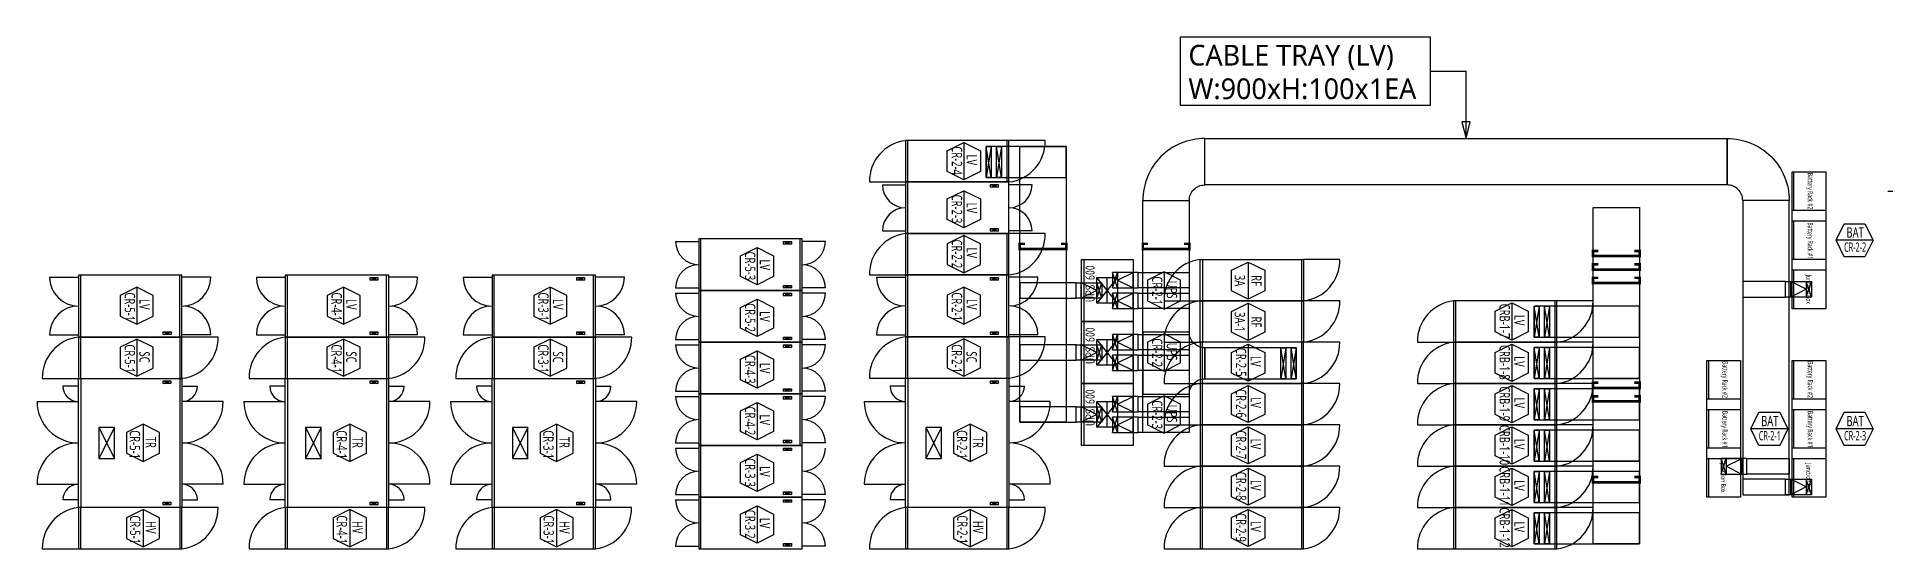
# Model space of a CAD drawing. Header units: millimetres. Extents: x -138191 to 245733, y -341087 to 835263.
# Drawn here: x 110103 to 146004, y 825355 to 835263 of the extents above; entities that cross this region are included whole.
import ezdxf
from ezdxf.enums import TextEntityAlignment as Align

# ---------------------------------------------------------------- set-up
doc = ezdxf.new("R2010")
doc.units = ezdxf.units.MM
doc.header["$LTSCALE"] = 300
for name, color, linetype in [('------00 Switch Gear', 3, 'Continuous'), ('------00 Switch Gear_Number', 1, 'Continuous'), ('-----26 Electrical Cable Tray_HV_N', 30, 'Continuous'), ('-----26 Electrical Cable Tray_LV_UPS', 6, 'Continuous'), ('-----26 Electrical Cable Tray_LV_UPSBAT', 11, 'Continuous'), ('-----26 Electrical Cable Tray_LV_UT', 141, 'Continuous'), ('A-HAT-MATL', 8, 'Continuous')]:
    doc.layers.add(name, color=color, linetype=linetype)
doc.layers.add('NOPLOT', color=191, linetype='Continuous', plot=False)
doc.styles.add('ELEC', font='malgun.ttf')
doc.styles.add('WD', font='isocp2.shx', dxfattribs={"height": 75, "bigfont": 'whgtxt.shx'})

msp = doc.modelspace()

# ---------------------------------------------------------------- texts
at = {"layer": '------00 Switch Gear', "style": 'ELEC', "width": 0.6}
for s, p in [('Battery Rack #2', (144407, 832283, 0)), ('Battery Rack #1', (144407, 831321, 0)), ('Junction Box', (144376, 830380, 0)), ('Battery Rack #2', (142757, 828633, 0)), ('Battery Rack #2', (144407, 828633, 0)), ('Battery Rack #1', (142757, 827671, 0)), ('Battery Rack #1', (144407, 827671, 0)), ('Junction Box', (142726, 826730, 0)), ('Junction Box', (144376, 826730, 0))]:
    msp.add_text(s, height=100, rotation=270, dxfattribs=at).set_placement(p, align=Align.MIDDLE_CENTER)
at = {"layer": '------00 Switch Gear_Number', "color": 0, "style": 'ELEC', "width": 0.7}
for s, p in [('CR-2-4', (127898, 832871, 0)), ('LV', (128183, 832886, 0)), ('CR-2-3', (127898, 831935, 0)), ('LV', (128183, 831956, 0)), ('CR-5-3', (123898, 830833, 0)), ('CR-2-2', (127898, 831066, 0)), ('LV', (128183, 831087, 0)), ('LV', (124183, 830854, 0)), ('CR-2-1', (131772, 830353)), ('UPS', (132057, 830375)), ('CR-5-1', (111898, 830042, 0)), ('LV', (112183, 830089, 0)), ('CR-4-1', (115898, 830042, 0)), ('LV', (116183, 830089, 0)), ('CR-3-1', (119898, 830042, 0)), ('LV', (120183, 830089, 0)), ('CR-5-2', (123898, 829833, 0)), ('CR-2-1', (127898, 830044, 0)), ('LV', (128183, 830090, 0)), ('CRB-1-7', (138494, 829766)), ('LV', (124183, 829854, 0)), ('LV', (138779, 829783)), ('CR-5-1', (111897, 829037, 0)), ('CR-4-1', (115897, 829037, 0)), ('CR-3-1', (119897, 829037, 0)), ('CR-2-1', (127897, 829039, 0)), ('CR-2-2', (131772, 829153)), ('UPS', (132057, 829175)), ('SC', (112182, 829069, 0)), ('SC', (116182, 829069, 0)), ('SC', (120182, 829069, 0)), ('CR-4-3', (123898, 828833, 0)), ('SC', (128182, 829070, 0)), ('CR-2-5', (133394, 828969)), ('LV', (133679, 828986)), ('CRB-1-8', (138494, 828966)), ('LV', (138779, 828983)), ('LV', (124183, 828854, 0)), ('CR-2-6', (133394, 828169)), ('LV', (133679, 828186)), ('CRB-1-9', (138494, 828166, 0)), ('LV', (138779, 828183, 0)), ('CR-4-2', (123898, 827833, 0)), ('LV', (124183, 827854, 0)), ('CR-2-3', (131772, 827953)), ('UPS', (132057, 827975)), ('CR-5-1', (111995, 827374, 0)), ('TR', (112304, 827419, 0)), ('CR-4-1', (115995, 827374, 0)), ('TR', (116304, 827419, 0)), ('CR-3-1', (119995, 827374, 0)), ('TR', (120304, 827419, 0)), ('CR-2-1', (127996, 827376, 0)), ('TR', (128305, 827420, 0)), ('CR-2-7', (133394, 827369)), ('CRB-1-10', (138494, 827366, 0)), ('LV', (133679, 827386)), ('LV', (138779, 827383, 0)), ('CR-3-3', (123898, 826833, 0)), ('LV', (124183, 826854, 0)), ('CR-2-8', (133394, 826569)), ('CRB-1-11', (138494, 826566, 0)), ('LV', (133679, 826586)), ('LV', (138779, 826583, 0)), ('CR-3-2', (123898, 825833, 0)), ('CRB-1-12', (138494, 825766, 0)), ('CR-5-1', (112001, 825727, 0)), ('HV', (112304, 825773, 0)), ('CR-4-1', (116001, 825727, 0)), ('HV', (116304, 825773, 0)), ('CR-3-1', (120001, 825727, 0)), ('HV', (120304, 825773, 0)), ('LV', (124183, 825854, 0)), ('CR-2-1', (128002, 825728, 0)), ('HV', (128305, 825775, 0)), ('CR-2-9', (133394, 825769)), ('LV', (133679, 825786)), ('LV', (138779, 825783, 0))]:
    msp.add_text(s, height=200, rotation=270, dxfattribs=at).set_placement(p, align=Align.MIDDLE_CENTER)
at = {"layer": '------00 Switch Gear_Number', "color": 0, "style": 'ELEC'}
for s, height, width, p in [('BAT', 200, 0.7, (145273, 831481, 0)), ('CR-2-2', 180, 0.6, (145273, 831197, 0)), ('BAT', 200, 0.7, (143623, 827831, 0)), ('BAT', 200, 0.7, (145273, 827831, 0)), ('CR-2-1', 180, 0.6, (143623, 827547, 0)), ('CR-2-3', 180, 0.6, (145273, 827547, 0))]:
    msp.add_text(s, height=height, dxfattribs=dict(at, width=width)).set_placement(p, align=Align.MIDDLE_CENTER)
at = {"layer": '------00 Switch Gear_Number', "color": 7, "style": 'ELEC', "width": 0.7}
for s, p in [('3A', (133371, 830549)), ('RF', (133691, 830549)), ('3A-1', (133371, 829749)), ('RF', (133691, 829749))]:
    msp.add_text(s, height=200, rotation=270, dxfattribs=at).set_placement(p, align=Align.MIDDLE_CENTER)
at = {"layer": '-----26 Electrical Cable Tray_LV_UPSBAT', "style": 'ELEC'}
for s, p in [('CABLE TRAY (LV)', (132375, 834913)), ('W:900xH:100x1EA', (132375, 834263))]:
    msp.add_text(s, height=400, dxfattribs=at).set_placement(p, align=Align.MIDDLE_LEFT)

# ---------------------------------------------------------------- blocks, each defined once
blk = doc.blocks.new('UPS 600kV')
at = {"layer": '------00 Switch Gear'}
blk.add_line((800, 850), (-402, 850), dxfattribs=at)
blk.add_lwpolyline([(798, -100), (-402, -100), (-402, 900), (798, 900)], close=True, dxfattribs=at)
at = {"layer": 'NOPLOT'}
for p, q in [((-52, 199), (448, 601)), ((448, 199), (-52, 601)), ((-52, 400), (448, 400))]:
    blk.add_line(p, q, dxfattribs=at)
blk.add_lwpolyline([(448, 601), (448, 199), (-52, 199), (-52, 601)], close=True, dxfattribs=at)
at = {"layer": 'NOPLOT', "style": 'WD', "width": 0.85}
blk.add_text('UPS 600', height=178.2, dxfattribs=at).set_placement((-26, 731), align=Align.MIDDLE_LEFT)
blk = doc.blocks.new('A$C2e8f9a8b')
at = {"color": 0}
blk.add_line((30, 750), (30, 0), dxfattribs=at)
blk.add_lwpolyline([(650, 0), (0, 0), (0, 750), (650, 750)], close=True, dxfattribs=at)
blk = doc.blocks.new('A$550585017316')
at = {"color": 0}
for p, q in [((400, 300), (0, 300)), ((0, 300), (0, 0)), ((0, 0), (400, 0)), ((500, 300), (400, 300)), ((400, 0), (500, 0)), ((500, 0), (500, 300))]:
    blk.add_line(p, q, dxfattribs=at)
at = {"color": 8}
for p, q in [((100, 0), (0, 300)), ((0, 0), (100, 300)), ((100, 150), (400, 300)), ((100, 300), (100, 0)), ((100, 150), (400, 0)), ((400, 0), (400, 300))]:
    blk.add_line(p, q, dxfattribs=at)

# ---------------------------------------------------------------- linework, layer by layer
at = {"layer": '------00 Switch Gear'}
for p, q in [((126944, 833258, 0), (126944, 832458, 0)), ((128862, 833258, 0), (128862, 832458, 0)), ((129604, 833258, 0), (128904, 833258, 0)), ((126204, 832458, 0), (126904, 832458, 0)), ((126456, 832406, 0), (126904, 832406, 0)), ((126946, 831458, 0), (126946, 832458, 0)), ((128544, 832408, 0), (128694, 832358, 0)), ((128544, 832358, 0), (128694, 832408, 0)), ((129352, 832406, 0), (128904, 832406, 0)), ((126456, 831510, 0), (126904, 831510, 0)), ((126944, 831458, 0), (126944, 830658, 0)), ((128544, 831558, 0), (128694, 831508, 0)), ((128544, 831508, 0), (128694, 831558, 0)), ((128862, 831458, 0), (128862, 830658, 0)), ((129352, 831510, 0), (128904, 831510, 0)), ((129604, 831458, 0), (128904, 831458, 0)), ((122456, 831305, 0), (122904, 831305, 0)), ((122946, 830357, 0), (122946, 831357, 0)), ((124544, 831307, 0), (124694, 831257, 0)), ((124544, 831257, 0), (124694, 831307, 0)), ((124862, 830357, 0), (124862, 831357, 0)), ((125352, 831305, 0), (124904, 831305, 0)), ((125352, 831305, 0), (124904, 831305, 0)), ((132646, 830958), (132646, 830158)), ((134564, 830958), (134564, 830158)), ((110344, 830617, 0), (110904, 830617, 0)), ((110946, 829457, 0), (110946, 830657, 0)), ((112864, 829457, 0), (112864, 830657, 0)), ((113464, 830617, 0), (112904, 830617, 0)), ((114344, 830617, 0), (114904, 830617, 0)), ((114946, 829457, 0), (114946, 830657, 0)), ((116544, 830607, 0), (116694, 830557, 0)), ((116544, 830557, 0), (116694, 830607, 0)), ((116864, 829457, 0), (116864, 830657, 0)), ((117464, 830617, 0), (116904, 830617, 0)), ((118344, 830617, 0), (118904, 830617, 0)), ((118946, 829457, 0), (118946, 830657, 0)), ((120544, 830607, 0), (120694, 830557, 0)), ((120544, 830557, 0), (120694, 830607, 0)), ((120864, 829457, 0), (120864, 830657, 0)), ((121464, 830617, 0), (120904, 830617, 0)), ((122456, 830409, 0), (122904, 830409, 0)), ((124544, 830457, 0), (124694, 830407, 0)), ((124544, 830407, 0), (124694, 830457, 0)), ((125352, 830409, 0), (124904, 830409, 0)), ((126204, 830658, 0), (126904, 830658, 0)), ((126204, 830658, 0), (126904, 830658, 0)), ((126344, 830618, 0), (126904, 830618, 0)), ((126946, 829458, 0), (126946, 830658, 0)), ((128544, 830608, 0), (128694, 830558, 0)), ((128544, 830558, 0), (128694, 830608, 0)), ((128864, 829458, 0), (128864, 830658, 0)), ((129464, 830618, 0), (128904, 830618, 0)), ((122456, 830305, 0), (122904, 830305, 0)), ((122946, 829357, 0), (122946, 830357, 0)), ((124544, 830307, 0), (124694, 830257, 0)), ((124544, 830257, 0), (124694, 830307, 0)), ((124862, 829357, 0), (124862, 830357, 0)), ((125352, 830305, 0), (124904, 830305, 0)), ((132646, 830158), (132646, 829358)), ((134564, 830158), (134564, 829358)), ((137544, 830155), (137544, 829355)), ((139462, 830155), (139462, 829355)), ((110344, 829497, 0), (110904, 829497, 0)), ((110943, 829457, 0), (110943, 828657, 0)), ((112544, 829557, 0), (112694, 829507, 0)), ((112544, 829507, 0), (112694, 829557, 0)), ((112863, 829457, 0), (112863, 828657, 0)), ((113464, 829497, 0), (112904, 829497, 0)), ((113605, 829457, 0), (112905, 829457, 0)), ((114344, 829497, 0), (114904, 829497, 0)), ((114943, 829457, 0), (114943, 828657, 0)), ((116544, 829557, 0), (116694, 829507, 0)), ((116544, 829507, 0), (116694, 829557, 0)), ((116863, 829457, 0), (116863, 828657, 0)), ((117464, 829497, 0), (116904, 829497, 0)), ((117605, 829457, 0), (116905, 829457, 0)), ((118344, 829497, 0), (118904, 829497, 0)), ((118943, 829457, 0), (118943, 828657, 0)), ((120544, 829557, 0), (120694, 829507, 0)), ((120544, 829507, 0), (120694, 829557, 0)), ((120863, 829457, 0), (120863, 828657, 0)), ((121464, 829497, 0), (120904, 829497, 0)), ((121605, 829457, 0), (120905, 829457, 0)), ((122456, 829409, 0), (122904, 829409, 0)), ((122456, 829305, 0), (122904, 829305, 0)), ((122946, 828357, 0), (122946, 829357, 0)), ((124544, 829457, 0), (124694, 829407, 0)), ((124544, 829407, 0), (124694, 829457, 0)), ((124544, 829307, 0), (124694, 829257, 0)), ((124544, 829257, 0), (124694, 829307, 0)), ((124862, 828357, 0), (124862, 829357, 0)), ((125352, 829409, 0), (124904, 829409, 0)), ((125352, 829305, 0), (124904, 829305, 0)), ((126344, 829498, 0), (126904, 829498, 0)), ((126943, 829458, 0), (126943, 828658, 0)), ((128544, 829558, 0), (128694, 829508, 0)), ((128544, 829508, 0), (128694, 829558, 0)), ((128863, 829458, 0), (128863, 828658, 0)), ((129464, 829498, 0), (128904, 829498, 0)), ((129605, 829458, 0), (128905, 829458, 0)), ((132644, 829358), (132644, 828558)), ((134562, 829358), (134562, 828558)), ((135304, 829358), (134604, 829358)), ((137544, 829355), (137544, 828555)), ((139462, 829355), (139462, 828555)), ((110203, 828657, 0), (110903, 828657, 0)), ((110947, 828657, 0), (110947, 826157, 0)), ((112543, 828607, 0), (112693, 828557, 0)), ((112543, 828557, 0), (112693, 828607, 0)), ((112543, 828607, 0), (112693, 828557, 0)), ((112543, 828557, 0), (112693, 828607, 0)), ((112861, 828657, 0), (112861, 826157, 0)), ((114203, 828657, 0), (114903, 828657, 0)), ((114947, 828657, 0), (114947, 826157, 0)), ((116543, 828607, 0), (116693, 828557, 0)), ((116543, 828557, 0), (116693, 828607, 0)), ((116861, 828657, 0), (116861, 826157, 0)), ((118203, 828657, 0), (118903, 828657, 0)), ((118947, 828657, 0), (118947, 826157, 0)), ((120543, 828607, 0), (120693, 828557, 0)), ((120543, 828557, 0), (120693, 828607, 0)), ((120861, 828657, 0), (120861, 826157, 0)), ((126203, 828658, 0), (126903, 828658, 0)), ((126948, 828658, 0), (126948, 826158, 0)), ((128544, 828608, 0), (128694, 828558, 0)), ((128544, 828558, 0), (128694, 828608, 0)), ((128862, 828658, 0), (128862, 826158, 0)), ((110903, 828507, 0), (110603, 828507, 0)), ((112903, 828507, 0), (113203, 828507, 0)), ((114903, 828507, 0), (114603, 828507, 0)), ((116903, 828507, 0), (117203, 828507, 0)), ((118903, 828507, 0), (118603, 828507, 0)), ((120903, 828507, 0), (121203, 828507, 0)), ((122456, 828409, 0), (122904, 828409, 0)), ((122456, 828305, 0), (122904, 828305, 0)), ((122946, 827357, 0), (122946, 828357, 0)), ((124544, 828457, 0), (124694, 828407, 0)), ((124544, 828407, 0), (124694, 828457, 0)), ((124544, 828307, 0), (124694, 828257, 0)), ((124544, 828257, 0), (124694, 828307, 0)), ((124862, 827357, 0), (124862, 828357, 0)), ((125352, 828409, 0), (124904, 828409, 0)), ((125352, 828305, 0), (124904, 828305, 0)), ((126904, 828508, 0), (126604, 828508, 0)), ((128904, 828508, 0), (129204, 828508, 0)), ((132644, 828558), (132644, 827758)), ((134562, 828558), (134562, 827758)), ((135304, 828558), (134604, 828558)), ((137544, 828555, 0), (137544, 827755, 0)), ((139462, 828555, 0), (139462, 827755, 0)), ((110103, 828207, 0), (110903, 828207, 0)), ((113703, 828207, 0), (112903, 828207, 0)), ((114103, 828207, 0), (114903, 828207, 0)), ((117703, 828207, 0), (116903, 828207, 0)), ((118103, 828207, 0), (118903, 828207, 0)), ((121703, 828207, 0), (120903, 828207, 0)), ((126104, 828208, 0), (126904, 828208, 0)), ((129704, 828208, 0), (128904, 828208, 0)), ((132644, 827758), (132644, 826958)), ((134562, 827758), (134562, 826958)), ((135304, 827758), (134604, 827758)), ((137544, 827755, 0), (137544, 826955, 0)), ((139462, 827755, 0), (139462, 826955, 0)), ((122456, 827409, 0), (122904, 827409, 0)), ((122456, 827305, 0), (122904, 827305, 0)), ((122946, 826357, 0), (122946, 827357, 0)), ((124544, 827457, 0), (124694, 827407, 0)), ((124544, 827407, 0), (124694, 827457, 0)), ((124544, 827307, 0), (124694, 827257, 0)), ((124544, 827257, 0), (124694, 827307, 0)), ((125352, 827409, 0), (124904, 827409, 0)), ((132644, 826958), (132644, 826158)), ((134562, 826958), (134562, 826158)), ((135304, 826958), (134604, 826958)), ((137544, 826955, 0), (137544, 826155, 0)), ((139462, 826955, 0), (139462, 826155, 0)), ((110103, 826607, 0), (110903, 826607, 0)), ((113703, 826607, 0), (112903, 826607, 0)), ((114103, 826607, 0), (114903, 826607, 0)), ((117703, 826607, 0), (116903, 826607, 0)), ((118103, 826607, 0), (118903, 826607, 0)), ((121703, 826607, 0), (120903, 826607, 0)), ((124544, 826457, 0), (124694, 826407, 0)), ((124544, 826407, 0), (124694, 826457, 0)), ((126104, 826608, 0), (126904, 826608, 0)), ((129704, 826608, 0), (128904, 826608, 0)), ((110903, 826307, 0), (110603, 826307, 0)), ((110943, 826157, 0), (110943, 825357, 0)), ((112543, 826257, 0), (112693, 826207, 0)), ((112543, 826207, 0), (112693, 826257, 0)), ((112861, 826157, 0), (112861, 825357, 0)), ((112903, 826307, 0), (113203, 826307, 0)), ((113603, 826157, 0), (112903, 826157, 0)), ((114903, 826307, 0), (114603, 826307, 0)), ((114943, 826157, 0), (114943, 825357, 0)), ((116543, 826257, 0), (116693, 826207, 0)), ((116543, 826207, 0), (116693, 826257, 0)), ((116861, 826157, 0), (116861, 825357, 0)), ((116903, 826307, 0), (117203, 826307, 0)), ((117603, 826157, 0), (116903, 826157, 0)), ((118903, 826307, 0), (118603, 826307, 0)), ((118943, 826157, 0), (118943, 825357, 0)), ((120543, 826257, 0), (120693, 826207, 0)), ((120543, 826207, 0), (120693, 826257, 0)), ((120861, 826157, 0), (120861, 825357, 0)), ((120903, 826307, 0), (121203, 826307, 0)), ((121603, 826157, 0), (120903, 826157, 0)), ((122456, 826409, 0), (122904, 826409, 0)), ((122456, 826305, 0), (122904, 826305, 0)), ((122946, 825357, 0), (122946, 826357, 0)), ((124544, 826307, 0), (124694, 826257, 0)), ((124544, 826257, 0), (124694, 826307, 0)), ((125352, 826409, 0), (124904, 826409, 0)), ((125352, 826305, 0), (124904, 826305, 0)), ((126904, 826308, 0), (126604, 826308, 0)), ((126944, 826158, 0), (126944, 825358, 0)), ((128544, 826258, 0), (128694, 826208, 0)), ((128544, 826208, 0), (128694, 826258, 0)), ((128862, 826158, 0), (128862, 825358, 0)), ((128904, 826308, 0), (129204, 826308, 0)), ((129604, 826158, 0), (128904, 826158, 0)), ((132644, 826158), (132644, 825358)), ((134562, 826158), (134562, 825358)), ((135304, 826158), (134604, 826158)), ((137544, 826155, 0), (137544, 825355, 0)), ((139462, 826155, 0), (139462, 825355, 0)), ((110203, 825357, 0), (110903, 825357, 0)), ((114203, 825357, 0), (114903, 825357, 0)), ((118203, 825357, 0), (118903, 825357, 0)), ((122456, 825409, 0), (122904, 825409, 0)), ((124544, 825457, 0), (124694, 825407, 0)), ((124544, 825407, 0), (124694, 825457, 0)), ((125352, 825409, 0), (124904, 825409, 0)), ((126204, 825358, 0), (126904, 825358, 0))]:
    msp.add_line(p, q, dxfattribs=at)
at = {"layer": '------00 Switch Gear', "elevation": 0}
for points in [[(126904, 833258), (126904, 832458), (128904, 832458), (128904, 833258)], [(144704, 830005), (144054, 830005), (144054, 832655), (144704, 832655)], [(128904, 831458), (128904, 832458), (126904, 832458), (126904, 831458)], [(128694, 832408), (128694, 832358), (128544, 832358), (128544, 832408)], [(126904, 831458), (126904, 830658), (128904, 830658), (128904, 831458)], [(128694, 831558), (128694, 831508), (128544, 831508), (128544, 831558)], [(124904, 830357), (124904, 831357), (122904, 831357), (122904, 830357)], [(124694, 831307), (124694, 831257), (124544, 831257), (124544, 831307)], [(112904, 829457), (112904, 830657), (110904, 830657), (110904, 829457)], [(116904, 829457), (116904, 830657), (114904, 830657), (114904, 829457)], [(116694, 830607), (116694, 830557), (116544, 830557), (116544, 830607)], [(120904, 829457), (120904, 830657), (118904, 830657), (118904, 829457)], [(120694, 830607), (120694, 830557), (120544, 830557), (120544, 830607)], [(124694, 830457), (124694, 830407), (124544, 830407), (124544, 830457)], [(128904, 829458), (128904, 830658), (126904, 830658), (126904, 829458)], [(128694, 830608), (128694, 830558), (128544, 830558), (128544, 830608)], [(124904, 829357), (124904, 830357), (122904, 830357), (122904, 829357)], [(124694, 830307), (124694, 830257), (124544, 830257), (124544, 830307)], [(137504, 830155), (137504, 829355), (139504, 829355), (139504, 830155)], [(110903, 829457), (110903, 828657), (112905, 828657), (112905, 829457)], [(112694, 829557), (112694, 829507), (112544, 829507), (112544, 829557)], [(114903, 829457), (114903, 828657), (116905, 828657), (116905, 829457)], [(116694, 829557), (116694, 829507), (116544, 829507), (116544, 829557)], [(118903, 829457), (118903, 828657), (120905, 828657), (120905, 829457)], [(120694, 829557), (120694, 829507), (120544, 829507), (120544, 829557)], [(124904, 828357), (124904, 829357), (122904, 829357), (122904, 828357)], [(124694, 829457), (124694, 829407), (124544, 829407), (124544, 829457)], [(124694, 829307), (124694, 829257), (124544, 829257), (124544, 829307)], [(126903, 829458), (126903, 828658), (128905, 828658), (128905, 829458)], [(128694, 829558), (128694, 829508), (128544, 829508), (128544, 829558)], [(137504, 829355), (137504, 828555), (139504, 828555), (139504, 829355)], [(143054, 826355), (142404, 826355), (142404, 829005), (143054, 829005)], [(144704, 826355), (144054, 826355), (144054, 829005), (144704, 829005)], [(112903, 828657), (112903, 826157), (110903, 826157), (110903, 828657)], [(112693, 828607), (112693, 828557), (112543, 828557), (112543, 828607)], [(112693, 828607), (112693, 828557), (112543, 828557), (112543, 828607)], [(116903, 828657), (116903, 826157), (114903, 826157), (114903, 828657)], [(116693, 828607), (116693, 828557), (116543, 828557), (116543, 828607)], [(120903, 828657), (120903, 826157), (118903, 826157), (118903, 828657)], [(120693, 828607), (120693, 828557), (120543, 828557), (120543, 828607)], [(128904, 828658), (128904, 826158), (126904, 826158), (126904, 828658)], [(128694, 828608), (128694, 828558), (128544, 828558), (128544, 828608)], [(124904, 827357), (124904, 828357), (122904, 828357), (122904, 827357)], [(124694, 828457), (124694, 828407), (124544, 828407), (124544, 828457)], [(124694, 828307), (124694, 828257), (124544, 828257), (124544, 828307)], [(137504, 828555), (137504, 827755), (139504, 827755), (139504, 828555)], [(137504, 827755), (137504, 826955), (139504, 826955), (139504, 827755)], [(124904, 826357), (124904, 827357), (122904, 827357), (122904, 826357)], [(124694, 827457), (124694, 827407), (124544, 827407), (124544, 827457)], [(124694, 827307), (124694, 827257), (124544, 827257), (124544, 827307)], [(137504, 826955), (137504, 826155), (139504, 826155), (139504, 826955)], [(124694, 826457), (124694, 826407), (124544, 826407), (124544, 826457)], [(110903, 826157), (110903, 825357), (112903, 825357), (112903, 826157)], [(112693, 826257), (112693, 826207), (112543, 826207), (112543, 826257)], [(114903, 826157), (114903, 825357), (116903, 825357), (116903, 826157)], [(116693, 826257), (116693, 826207), (116543, 826207), (116543, 826257)], [(118903, 826157), (118903, 825357), (120903, 825357), (120903, 826157)], [(120693, 826257), (120693, 826207), (120543, 826207), (120543, 826257)], [(124904, 825357), (124904, 826357), (122904, 826357), (122904, 825357)], [(124694, 826307), (124694, 826257), (124544, 826257), (124544, 826307)], [(126904, 826158), (126904, 825358), (128904, 825358), (128904, 826158)], [(128694, 826258), (128694, 826208), (128544, 826208), (128544, 826258)], [(137504, 826155), (137504, 825355), (139504, 825355), (139504, 826155)], [(124694, 825457), (124694, 825407), (124544, 825407), (124544, 825457)]]:
    msp.add_lwpolyline(points, close=True, dxfattribs=at)
for points in [[(132604, 830958, 0.385743), (131904, 830158), (132604, 830158)], [(134604, 830158, 0.385743), (135304, 830958), (134604, 830958)], [(132604, 830158, 0.385743), (131904, 829358), (132604, 829358)], [(134604, 829358, 0.385743), (135304, 830158), (134604, 830158)], [(137504, 830155, 0.385743), (136804, 829355), (137504, 829355)], [(139504, 829355, 0.385743), (140204, 830155), (139504, 830155)], [(132604, 829358, 0.385743), (131904, 828558), (132604, 828558)], [(137504, 829355, 0.385743), (136804, 828555), (137504, 828555)], [(139504, 828555, 0.385743), (140204, 829355), (139504, 829355)], [(132604, 828558, 0.385743), (131904, 827758), (132604, 827758)], [(137504, 828555, 0.385743), (136804, 827755), (137504, 827755)], [(139504, 827755, 0.385743), (140204, 828555), (139504, 828555)], [(132604, 827758, 0.385743), (131904, 826958), (132604, 826958)], [(137504, 827755, 0.385743), (136804, 826955), (137504, 826955)], [(139504, 826955, 0.385743), (140204, 827755), (139504, 827755)], [(132604, 826958, 0.385743), (131904, 826158), (132604, 826158)], [(137504, 826955, 0.385743), (136804, 826155), (137504, 826155)], [(139504, 826155, 0.385743), (140204, 826955), (139504, 826955)], [(132604, 826158, 0.385743), (131904, 825358), (132604, 825358)], [(137504, 826155, 0.385743), (136804, 825355), (137504, 825355)], [(139504, 825355, 0.385743), (140204, 826155), (139504, 826155)]]:
    msp.add_lwpolyline(points, format="xyb", dxfattribs=at)
at = {"layer": '------00 Switch Gear'}
for points in [[(134604, 830958), (134604, 830158), (132604, 830158), (132604, 830958)], [(134604, 830158), (134604, 829358), (132604, 829358), (132604, 830158)], [(132604, 829358), (132604, 828558), (134604, 828558), (134604, 829358)], [(132604, 828558), (132604, 827758), (134604, 827758), (134604, 828558)], [(132604, 827758), (132604, 826958), (134604, 826958), (134604, 827758)], [(132604, 826958), (132604, 826158), (134604, 826158), (134604, 826958)], [(132604, 826158), (132604, 825358), (134604, 825358), (134604, 826158)]]:
    msp.add_lwpolyline(points, close=True, dxfattribs=at)
for centre, radius, start, end in [((126995, 832472, 0), 791, 96.6265, 181.0016), ((128813, 833244, 0), 791, 276.6265, 1.0016), ((126904, 832406, 0), 448, 180, 270), ((128904, 832406, 0), 448, 270, 0), ((126904, 831510, 0), 448, 90, 180), ((128904, 831510, 0), 448, 0, 90), ((126995, 830672, 0), 791, 96.6265, 181.0016), ((128813, 831444, 0), 791, 276.6265, 1.0016), ((122904, 831305, 0), 448, 180, 270), ((124904, 831305, 0), 448, 270, 0), ((122904, 830409, 0), 448, 90, 180), ((124904, 830409, 0), 448, 0, 90), ((110904, 830617, 0), 560, 180, 270), ((112904, 830617, 0), 560, 270, 0), ((114904, 830617, 0), 560, 180, 270), ((116904, 830617, 0), 560, 270, 0), ((118904, 830617, 0), 560, 180, 270), ((120904, 830617, 0), 560, 270, 0), ((126904, 830618, 0), 560, 180, 270), ((128904, 830618, 0), 560, 270, 0), ((110904, 829497, 0), 560, 90, 180), ((112904, 829497, 0), 560, 0, 90), ((114904, 829497, 0), 560, 90, 180), ((116904, 829497, 0), 560, 0, 90), ((118904, 829497, 0), 560, 90, 180), ((120904, 829497, 0), 560, 0, 90), ((122904, 830305, 0), 448, 180, 270), ((124904, 830305, 0), 448, 270, 0), ((126904, 829498, 0), 560, 90, 180), ((128904, 829498, 0), 560, 0, 90), ((122904, 829409, 0), 448, 90, 180), ((124904, 829409, 0), 448, 0, 90), ((110994, 828670, 0), 791, 96.6265, 181.0016), ((112814, 829443, 0), 791, 276.6265, 1.0016), ((114994, 828670, 0), 791, 96.6265, 181.0016), ((116814, 829443, 0), 791, 276.6265, 1.0016), ((118994, 828670, 0), 791, 96.6265, 181.0016), ((120814, 829443, 0), 791, 276.6265, 1.0016), ((122904, 829305, 0), 448, 180, 270), ((124904, 829305, 0), 448, 270, 0), ((126994, 828672, 0), 791, 96.6265, 181.0016), ((128814, 829444, 0), 791, 276.6265, 1.0016), ((134512, 829344), 791, 276.6265, 1.0016), ((122904, 828409, 0), 448, 90, 180), ((124904, 828409, 0), 448, 0, 90), ((110903, 828507, 0), 300, 180, 270), ((112903, 828507, 0), 300, 270, 0), ((114903, 828507, 0), 300, 180, 270), ((116903, 828507, 0), 300, 270, 0), ((118903, 828507, 0), 300, 180, 270), ((120903, 828507, 0), 300, 270, 0), ((122904, 828305, 0), 448, 180, 270), ((124904, 828305, 0), 448, 270, 0), ((126904, 828508, 0), 300, 180, 270), ((128904, 828508, 0), 300, 270, 0), ((134512, 828544), 791, 276.6265, 1.0016), ((110903, 828207, 0), 800, 180, 270), ((112903, 828207, 0), 800, 270, 0), ((114903, 828207, 0), 800, 180, 270), ((116903, 828207, 0), 800, 270, 0), ((118903, 828207, 0), 800, 180, 270), ((120903, 828207, 0), 800, 270, 0), ((126904, 828208, 0), 800, 180, 270), ((128904, 828208, 0), 800, 270, 0), ((122904, 827409, 0), 448, 90, 180), ((124904, 827409, 0), 448, 0, 90), ((134512, 827744), 791, 276.6265, 1.0016), ((110903, 826607, 0), 800, 90, 180), ((112903, 826607, 0), 800, 0, 90), ((114903, 826607, 0), 800, 90, 180), ((116903, 826607, 0), 800, 0, 90), ((118903, 826607, 0), 800, 90, 180), ((120903, 826607, 0), 800, 0, 90), ((122904, 827305, 0), 448, 180, 270), ((124904, 827305, 0), 448, 270, 0), ((126904, 826608, 0), 800, 90, 180), ((128904, 826608, 0), 800, 0, 90), ((122904, 826409, 0), 448, 90, 180), ((124904, 826409, 0), 448, 0, 90), ((134512, 826944), 791, 276.6265, 1.0016), ((110903, 826307, 0), 300, 90, 180), ((112903, 826307, 0), 300, 0, 90), ((114903, 826307, 0), 300, 90, 180), ((116903, 826307, 0), 300, 0, 90), ((118903, 826307, 0), 300, 90, 180), ((120903, 826307, 0), 300, 0, 90), ((126904, 826308, 0), 300, 90, 180), ((128904, 826308, 0), 300, 0, 90), ((110994, 825370, 0), 791, 96.6265, 181.0016), ((112812, 826143, 0), 791, 276.6265, 1.0016), ((114994, 825370, 0), 791, 96.6265, 181.0016), ((116812, 826143, 0), 791, 276.6265, 1.0016), ((118994, 825370, 0), 791, 96.6265, 181.0016), ((120812, 826143, 0), 791, 276.6265, 1.0016), ((122904, 826305, 0), 448, 180, 270), ((124904, 826305, 0), 448, 270, 0), ((126995, 825372, 0), 791, 96.6265, 181.0016), ((128813, 826144, 0), 791, 276.6265, 1.0016), ((134512, 826144), 791, 276.6265, 1.0016), ((122904, 825409, 0), 448, 90, 180), ((124904, 825409, 0), 448, 0, 90)]:
    msp.add_arc(centre, radius, start, end, dxfattribs=at)
at = {"layer": '------00 Switch Gear_Number', "color": 1, "elevation": 0}
for points in [[(128031, 833220), (128031, 832500), (127711, 832660), (127711, 833060), (128031, 833220), (128351, 833060), (128351, 832660), (128031, 832500)], [(128031, 832290), (128031, 831570), (127711, 831730), (127711, 832130), (128031, 832290), (128351, 832130), (128351, 831730), (128031, 831570)], [(124031, 831188), (124031, 830468), (123711, 830628), (123711, 831029), (124031, 831188), (124351, 831029), (124351, 830628), (124031, 830468)], [(128031, 831421), (128031, 830701), (128351, 830861), (128351, 831261), (128031, 831421), (127711, 831261), (127711, 830861), (128031, 830701)], [(112031, 830423), (112031, 829703), (112351, 829862), (112351, 830263), (112031, 830423), (111711, 830263), (111711, 829862), (112031, 829703)], [(116031, 830423), (116031, 829703), (116351, 829862), (116351, 830263), (116031, 830423), (115711, 830263), (115711, 829862), (116031, 829703)], [(120031, 830423), (120031, 829703), (120351, 829862), (120351, 830263), (120031, 830423), (119711, 830263), (119711, 829862), (120031, 829703)], [(128031, 830424), (128031, 829704), (128351, 829864), (128351, 830265), (128031, 830424), (127711, 830265), (127711, 829864), (128031, 829704)], [(124031, 830188), (124031, 829468), (123711, 829628), (123711, 830029), (124031, 830188), (124351, 830029), (124351, 829628), (124031, 829468)], [(112030, 829418), (112030, 828698), (112350, 828857), (112350, 829258), (112030, 829418), (111710, 829258), (111710, 828857), (112030, 828698)], [(116030, 829418), (116030, 828698), (116350, 828857), (116350, 829258), (116030, 829418), (115710, 829258), (115710, 828857), (116030, 828698)], [(120030, 829418), (120030, 828698), (120350, 828857), (120350, 829258), (120030, 829418), (119710, 829258), (119710, 828857), (120030, 828698)], [(128030, 829419), (128030, 828699), (128350, 828859), (128350, 829260), (128030, 829419), (127710, 829260), (127710, 828859), (128030, 828699)], [(124031, 829188), (124031, 828468), (123711, 828628), (123711, 829029), (124031, 829188), (124351, 829029), (124351, 828628), (124031, 828468)], [(138631, 828517), (138631, 827797), (138311, 827957), (138311, 828357), (138631, 828517), (138951, 828357), (138951, 827957), (138631, 827797)], [(124031, 828188), (124031, 827468), (123711, 827628), (123711, 828029), (124031, 828188), (124351, 828029), (124351, 827628), (124031, 827468)], [(112153, 827767), (112153, 827047), (112473, 827206), (112473, 827607), (112153, 827767), (111833, 827607), (111833, 827206), (112153, 827047)], [(116153, 827767), (116153, 827047), (116473, 827206), (116473, 827607), (116153, 827767), (115833, 827607), (115833, 827206), (116153, 827047)], [(120153, 827767), (120153, 827047), (120473, 827206), (120473, 827607), (120153, 827767), (119833, 827607), (119833, 827206), (120153, 827047)], [(128154, 827768), (128154, 827048), (128474, 827208), (128474, 827609), (128154, 827768), (127834, 827609), (127834, 827208), (128154, 827048)], [(138631, 827717), (138631, 826997), (138311, 827157), (138311, 827557), (138631, 827717), (138951, 827557), (138951, 827157), (138631, 826997)], [(124031, 827188), (124031, 826468), (123711, 826628), (123711, 827029), (124031, 827188), (124351, 827029), (124351, 826628), (124031, 826468)], [(138631, 826917), (138631, 826197), (138311, 826357), (138311, 826757), (138631, 826917), (138951, 826757), (138951, 826357), (138631, 826197)], [(112153, 826117), (112153, 825397), (112473, 825556), (112473, 825957), (112153, 826117), (111833, 825957), (111833, 825556), (112153, 825397)], [(116153, 826117), (116153, 825397), (116473, 825556), (116473, 825957), (116153, 826117), (115833, 825957), (115833, 825556), (116153, 825397)], [(120153, 826117), (120153, 825397), (120473, 825556), (120473, 825957), (120153, 826117), (119833, 825957), (119833, 825556), (120153, 825397)], [(124031, 826188), (124031, 825468), (123711, 825628), (123711, 826029), (124031, 826188), (124351, 826029), (124351, 825628), (124031, 825468)], [(128154, 826118), (128154, 825398), (128474, 825558), (128474, 825959), (128154, 826118), (127834, 825959), (127834, 825558), (128154, 825398)], [(138631, 826117), (138631, 825397), (138311, 825557), (138311, 825957), (138631, 826117), (138951, 825957), (138951, 825557), (138631, 825397)]]:
    msp.add_lwpolyline(points, dxfattribs=at)
at = {"layer": '------00 Switch Gear_Number', "elevation": 0}
for points in [[(145624, 831330), (144904, 831330), (145063, 831650), (145464, 831650), (145624, 831330), (145464, 831010), (145063, 831010), (144904, 831330)], [(143974, 827680), (143254, 827680), (143413, 828000), (143814, 828000), (143974, 827680), (143814, 827360), (143413, 827360), (143254, 827680)], [(145624, 827680), (144904, 827680), (145063, 828000), (145464, 828000), (145624, 827680), (145464, 827360), (145063, 827360), (144904, 827680)]]:
    msp.add_lwpolyline(points, dxfattribs=at)
at = {"layer": '------00 Switch Gear_Number', "color": 1}
for points in [[(133531, 830909), (133531, 830189), (133211, 830349), (133211, 830750), (133531, 830909), (133851, 830750), (133851, 830349), (133531, 830189)], [(131905, 830718), (131905, 829998), (132225, 830158), (132225, 830559), (131905, 830718), (131585, 830559), (131585, 830158), (131905, 829998)], [(133531, 830109), (133531, 829389), (133211, 829549), (133211, 829950), (133531, 830109), (133851, 829950), (133851, 829549), (133531, 829389)], [(138631, 830117), (138631, 829397), (138311, 829557), (138311, 829957), (138631, 830117), (138951, 829957), (138951, 829557), (138631, 829397)], [(131905, 829518), (131905, 828798), (132225, 828958), (132225, 829359), (131905, 829518), (131585, 829359), (131585, 828958), (131905, 828798)], [(133531, 829320), (133531, 828600), (133211, 828760), (133211, 829160), (133531, 829320), (133851, 829160), (133851, 828760), (133531, 828600)], [(138631, 829317), (138631, 828597), (138311, 828757), (138311, 829157), (138631, 829317), (138951, 829157), (138951, 828757), (138631, 828597)], [(131905, 828318), (131905, 827598), (132225, 827758), (132225, 828159), (131905, 828318), (131585, 828159), (131585, 827758), (131905, 827598)], [(133531, 828520), (133531, 827800), (133211, 827960), (133211, 828360), (133531, 828520), (133851, 828360), (133851, 827960), (133531, 827800)], [(133531, 827720), (133531, 827000), (133211, 827160), (133211, 827560), (133531, 827720), (133851, 827560), (133851, 827160), (133531, 827000)], [(133531, 826920), (133531, 826200), (133211, 826360), (133211, 826760), (133531, 826920), (133851, 826760), (133851, 826360), (133531, 826200)], [(133531, 826120), (133531, 825400), (133211, 825560), (133211, 825960), (133531, 826120), (133851, 825960), (133851, 825560), (133531, 825400)]]:
    msp.add_lwpolyline(points, dxfattribs=at)
at = {"layer": '-----26 Electrical Cable Tray_HV_N', "color": 1}
msp.add_line((137061, 834605), (137746, 834605), dxfattribs=at)
msp.add_lwpolyline([(132215, 835263), (132215, 833948), (137061, 833948), (137061, 835263)], close=True, dxfattribs=at)
msp.add_lwpolyline([(137746, 833300), (137826, 833620), (137666, 833620), (137746, 833300), (137746, 834605)], dxfattribs=at)
at = {"layer": '-----26 Electrical Cable Tray_LV_UPS', "elevation": 0}
for points in [[(128462, 832548), (128462, 833148), (128562, 833148), (128562, 832548)], [(128662, 832548), (128662, 833148), (128762, 833148), (128762, 832548)], [(132693, 829248), (132693, 828648), (134462, 828648), (134462, 829248)], [(134162, 828648), (134162, 829248), (134262, 829248), (134262, 828648)], [(134362, 828648), (134362, 829248), (134462, 829248), (134462, 828648)]]:
    msp.add_lwpolyline(points, close=True, dxfattribs=at)
for points in [[(128562, 832548), (128462, 833148)], [(128562, 833148), (128462, 832548)], [(128762, 832548), (128662, 833148)], [(128762, 833148), (128662, 832548)], [(134262, 828648), (134162, 829248)], [(134262, 829248), (134162, 828648)], [(134462, 828648), (134362, 829248)], [(134462, 829248), (134362, 828648)]]:
    msp.add_lwpolyline(points, dxfattribs=at)
at = {"layer": '-----26 Electrical Cable Tray_LV_UPS'}
for points in [[(128462, 833148), (128462, 832548), (130012, 832548), (130012, 833148)], [(129112, 833148), (130012, 833148), (130012, 827808), (129112, 827808)], [(130203, 830508), (129112, 830508), (129112, 830208), (130203, 830208)], [(131405, 830308), (132393, 830308), (132393, 830008), (131405, 830008)], [(131493, 830308), (132393, 830308), (132393, 829548), (131493, 829548)], [(130203, 829308), (129112, 829308), (129112, 829008), (130203, 829008)], [(131405, 829108), (132393, 829108), (132393, 828808), (131405, 828808)], [(131493, 828348), (132393, 828348), (132393, 827608), (131493, 827608)], [(130203, 828108), (129112, 828108), (129112, 827808), (130203, 827808)], [(131405, 827908), (132393, 827908), (132393, 827608), (131405, 827608)]]:
    msp.add_lwpolyline(points, close=True, dxfattribs=at)
at = {"layer": '-----26 Electrical Cable Tray_LV_UPS', "ltscale": 7.5, "const_width": 50}
msp.add_lwpolyline([(129212, 831261), (129112, 831261), (129112, 831161), (130012, 831161), (130012, 831261), (129912, 831261)], dxfattribs=at)
at = {"layer": '-----26 Electrical Cable Tray_LV_UPS'}
msp.add_lwpolyline([(132393, 829548), (131493, 829548), (131493, 829548), (131493, 828348), (132393, 828348, -0.414214), (132693, 828648), (132693, 829248), (132693, 829248, -0.414214)], format="xyb", close=True, dxfattribs=at)
at = {"layer": '-----26 Electrical Cable Tray_LV_UPSBAT'}
for points in [[(132393, 832100), (132393, 832100, -0.414214), (132693, 832400), (132693, 832400), (132693, 833300, 0.414214), (131493, 832100)], [(143099, 832100), (143099, 832100, 0.414214), (142799, 832400), (142799, 832400), (142799, 833300, -0.414214), (143999, 832100)]]:
    msp.add_lwpolyline(points, format="xyb", close=True, dxfattribs=at)
for points in [[(142799, 833300), (142799, 832400), (132693, 832400), (132693, 833300)], [(131493, 832100), (132393, 832100), (132393, 828008), (131493, 828008)], [(143999, 832100), (143099, 832100), (143099, 826405), (143999, 826405)], [(131405, 830708), (132393, 830708), (132393, 830408), (131405, 830408)], [(131405, 829508), (132393, 829508), (132393, 829208), (131405, 829208)], [(131405, 828308), (132393, 828308), (132393, 828008), (131405, 828008)]]:
    msp.add_lwpolyline(points, close=True, dxfattribs=at)
at = {"layer": '-----26 Electrical Cable Tray_LV_UPSBAT', "ltscale": 7.5, "const_width": 50}
msp.add_lwpolyline([(131593, 831261), (131493, 831261), (131493, 831161), (132393, 831161), (132393, 831261), (132293, 831261)], dxfattribs=at)
at = {"layer": '-----26 Electrical Cable Tray_LV_UPSBAT', "elevation": 0}
for points in [[(143929, 830530), (143099, 830530), (143099, 830230), (143929, 830230)], [(143179, 827105), (143999, 827105), (143999, 826805), (143179, 826805)], [(143929, 826705), (143099, 826705), (143099, 826405), (143929, 826405)]]:
    msp.add_lwpolyline(points, close=True, dxfattribs=at)
at = {"layer": '-----26 Electrical Cable Tray_LV_UT'}
for points in [[(140204, 831965), (141104, 831965), (141104, 828655), (140204, 828655)], [(140204, 831965), (141104, 831965), (141104, 827055), (140204, 827055)], [(140204, 831965), (141104, 831965), (141104, 825455), (140204, 825455)]]:
    msp.add_lwpolyline(points, close=True, dxfattribs=at)
at = {"layer": '-----26 Electrical Cable Tray_LV_UT', "ltscale": 7.5, "const_width": 50}
for points in [[(141004, 831123), (141104, 831123), (141104, 831023), (140204, 831023), (140204, 831123), (140304, 831123)], [(141004, 828571), (141104, 828571), (141104, 828471), (140204, 828471), (140204, 828571), (140304, 828571)]]:
    msp.add_lwpolyline(points, dxfattribs=at)
at = {"layer": '-----26 Electrical Cable Tray_LV_UT', "ltscale": 7.5, "const_width": 50, "elevation": 0}
for points in [[(141004, 830863), (141104, 830863), (141104, 830763), (140204, 830763), (140204, 830863), (140304, 830863)], [(141004, 830603), (141104, 830603), (141104, 830503), (140204, 830503), (140204, 830603), (140304, 830603)], [(141004, 828311), (141104, 828311), (141104, 828211), (140204, 828211), (140204, 828311), (140304, 828311)], [(141004, 826745), (141104, 826745), (141104, 826645), (140204, 826645), (140204, 826745), (140304, 826745)]]:
    msp.add_lwpolyline(points, dxfattribs=at)
at = {"layer": '-----26 Electrical Cable Tray_LV_UT', "elevation": 0}
for points in [[(141104, 829455), (141104, 830055), (139062, 830055), (139062, 829455)], [(139062, 829455), (139062, 830055), (139162, 830055), (139162, 829455)], [(139262, 829455), (139262, 830055), (139362, 830055), (139362, 829455)], [(141104, 828655), (141104, 829255), (139062, 829255), (139062, 828655)], [(139062, 828655), (139062, 829255), (139162, 829255), (139162, 828655)], [(139262, 828655), (139262, 829255), (139362, 829255), (139362, 828655)], [(141104, 827855), (141104, 828455), (139062, 828455), (139062, 827855)], [(139062, 827855), (139062, 828455), (139162, 828455), (139162, 827855)], [(139262, 827855), (139262, 828455), (139362, 828455), (139362, 827855)], [(141104, 827055), (141104, 827655), (139062, 827655), (139062, 827055)], [(139062, 827055), (139062, 827655), (139162, 827655), (139162, 827055)], [(139262, 827055), (139262, 827655), (139362, 827655), (139362, 827055)], [(141104, 826255), (141104, 826855), (139062, 826855), (139062, 826255)], [(139062, 826255), (139062, 826855), (139162, 826855), (139162, 826255)], [(139262, 826255), (139262, 826855), (139362, 826855), (139362, 826255)], [(141104, 825455), (141104, 826055), (139062, 826055), (139062, 825455)], [(139062, 825455), (139062, 826055), (139162, 826055), (139162, 825455)], [(139262, 825455), (139262, 826055), (139362, 826055), (139362, 825455)]]:
    msp.add_lwpolyline(points, close=True, dxfattribs=at)
for points in [[(139162, 829455), (139062, 830055)], [(139162, 830055), (139062, 829455)], [(139362, 829455), (139262, 830055)], [(139362, 830055), (139262, 829455)], [(139162, 828655), (139062, 829255)], [(139162, 829255), (139062, 828655)], [(139362, 828655), (139262, 829255)], [(139362, 829255), (139262, 828655)], [(139162, 827855), (139062, 828455)], [(139162, 828455), (139062, 827855)], [(139362, 827855), (139262, 828455)], [(139362, 828455), (139262, 827855)], [(139162, 827055), (139062, 827655)], [(139162, 827655), (139062, 827055)], [(139362, 827055), (139262, 827655)], [(139362, 827655), (139262, 827055)], [(139162, 826255), (139062, 826855)], [(139162, 826855), (139062, 826255)], [(139362, 826255), (139262, 826855)], [(139362, 826855), (139262, 826255)], [(139162, 825455), (139062, 826055)], [(139162, 826055), (139062, 825455)], [(139362, 825455), (139262, 826055)], [(139362, 826055), (139262, 825455)]]:
    msp.add_lwpolyline(points, dxfattribs=at)
at = {"layer": 'A-HAT-MATL', "elevation": 0}
msp.add_lwpolyline([(146004, 832275), (145904, 832275)], dxfattribs=at)
at = {"layer": 'NOPLOT'}
for p, q in [((111597, 827707, 0), (111297, 827107, 0)), ((111297, 827707, 0), (111597, 827107, 0)), ((115597, 827707, 0), (115297, 827107, 0)), ((115297, 827707, 0), (115597, 827107, 0)), ((119597, 827707, 0), (119297, 827107, 0)), ((119297, 827707, 0), (119597, 827107, 0)), ((127598, 827708, 0), (127298, 827108, 0)), ((127298, 827708, 0), (127598, 827108, 0))]:
    msp.add_line(p, q, dxfattribs=at)
at = {"layer": 'NOPLOT', "elevation": 0}
for points in [[(111597, 827707), (111297, 827707), (111297, 827107), (111597, 827107)], [(115597, 827707), (115297, 827707), (115297, 827107), (115597, 827107)], [(119597, 827707), (119297, 827707), (119297, 827107), (119597, 827107)], [(127598, 827708), (127298, 827708), (127298, 827108), (127598, 827108)]]:
    msp.add_lwpolyline(points, close=True, dxfattribs=at)

# ---------------------------------------------------------------- block references
at = {"layer": '------00 Switch Gear'}
for p in [(144054, 831905, 0), (144054, 830955, 0), (144054, 830005, 0), (142404, 828255, 0), (144054, 828255, 0), (142404, 827305, 0), (144054, 827305, 0), (142404, 826355, 0), (144054, 826355, 0)]:
    msp.add_blockref('A$C2e8f9a8b', p, dxfattribs=at)
at = {"layer": '------00 Switch Gear', "rotation": 89.99999999999999}
for p in [(131204, 830161), (131204, 828961), (131204, 827761)]:
    msp.add_blockref('UPS 600kV', p, dxfattribs=at)
at = {"layer": '-----26 Electrical Cable Tray_LV_UPS', "xscale": -1}
for p in [(130703, 830208), (130703, 829008), (130703, 827808)]:
    msp.add_blockref('A$550585017316', p, dxfattribs=at)
at = {"layer": '-----26 Electrical Cable Tray_LV_UPS'}
for p in [(130905, 830008), (130905, 828808), (130905, 827608)]:
    msp.add_blockref('A$550585017316', p, dxfattribs=at)
at = {"layer": '-----26 Electrical Cable Tray_LV_UPSBAT'}
for p in [(130905, 830408), (130905, 829208), (130905, 828008), (142679, 826805, 0)]:
    msp.add_blockref('A$550585017316', p, dxfattribs=at)
at = {"layer": '-----26 Electrical Cable Tray_LV_UPSBAT', "xscale": -1}
for p in [(144429, 830230, 0), (144429, 826405, 0)]:
    msp.add_blockref('A$550585017316', p, dxfattribs=at)

msp.set_redraw_order([(e.dxf.handle, doc.entitydb.next_handle()) for e in msp.query("TEXT MTEXT ATTDEF DIMENSION ARC_DIMENSION")])  # texts and dimensions are drawn at this point

doc.saveas('drawing.dxf')
